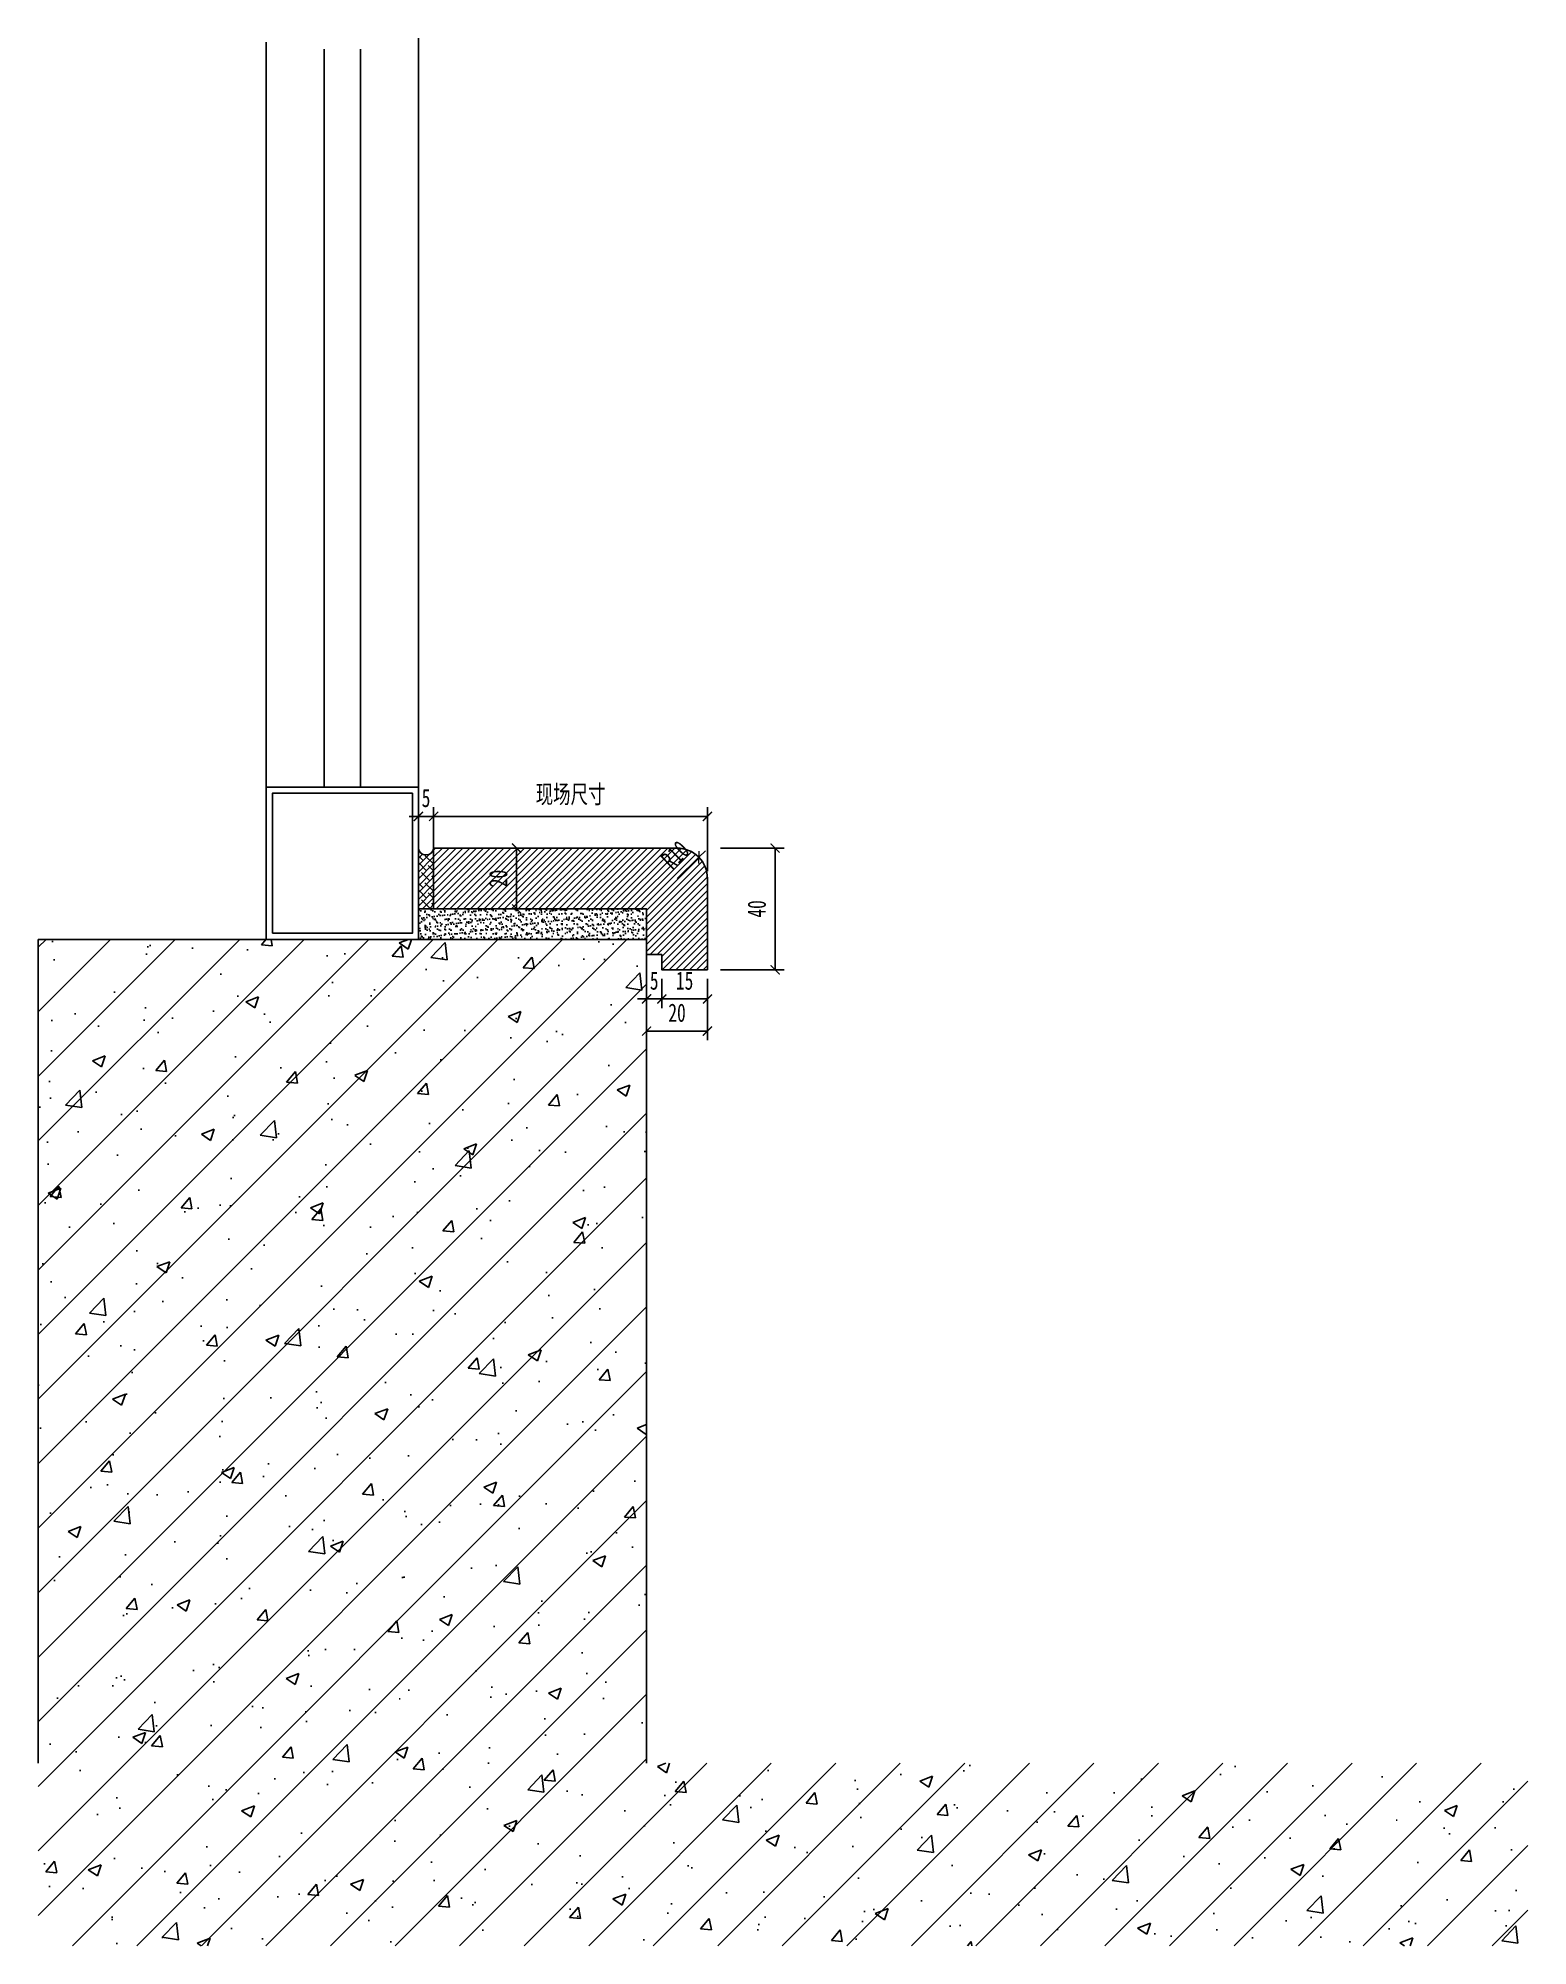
# Model space of a CAD drawing. Header units: millimetres. Extents: x 161920 to 181521, y -136232 to -127655.
# Drawn here: x 173445 to 173935, y -130468 to -129841 of the extents above; entities that cross this region are included whole.
import ezdxf

# ---------------------------------------------------------------- set-up
doc = ezdxf.new("R2010")
doc.units = ezdxf.units.MM
doc.header["$LTSCALE"] = 10
doc.header["$PDMODE"] = 3
for name, color, linetype in [('0-bh(填充)', 251, 'Continuous'), ('D-造型细线', 146, 'Continuous'), ('I-DETL-1', 1, 'Continuous'), ('I-DETL-2', 2, 'Continuous'), ('I-DETL-6', 6, 'Continuous'), ('I-DETL-8', 8, 'Continuous'), ('I-WALL-FULL', 4, 'Continuous')]:
    doc.layers.add(name, color=color, linetype=linetype)
doc.styles.add('DIM', font='SimSun.ttf', dxfattribs={"width": 0.7})
doc.dimstyles.new('3', dxfattribs={"dimscale": 3, "dimtxt": 2, "dimasz": 1, "dimexe": 1, "dimexo": 1, "dimgap": 1, "dimtad": 1, "dimdec": 0, "dimzin": 0, "dimdsep": 46, "dimtxsty": 'DIM', "dimblk": 'ARCHTICK', "dimcen": 0, "dimclrd": 5, "dimclre": 5, "dimclrt": 35, "dimadec": 0, "dimazin": 0, "dimtfac": 0.5, "dimtdec": 0, "dimtix": 1, "dimtmove": 2, "dimatfit": 2, "dimldrblk": 'A', "dimfxl": 0, "dimtolj": 1, "dimtzin": 0, "dimlwd": -1, "dimlwe": -1, "dimarcsym": 0})

msp = doc.modelspace()

# ---------------------------------------------------------------- blocks, each defined once
blk = doc.blocks.new('_ArchTick')
at = {"color": 0, "linetype": 'ByBlock', "const_width": 0.15}
blk.add_lwpolyline([(-0.5, -0.5), (0.5, 0.5)], dxfattribs=at)
blk = doc.blocks.new('*D33')
at = {"color": 5, "ltscale": 0.15}
for p, q in [((173570.34, -130114.64), (173570.34, -130093.64)), ((173575.34, -130114.64), (173575.34, -130093.64)), ((173570.34, -130096.64), (173567.34, -130096.64)), ((173570.34, -130096.64), (173575.34, -130096.64)), ((173575.34, -130096.64), (173578.34, -130096.64))]:
    blk.add_line(p, q, dxfattribs=at)
at = {"layer": 'Defpoints', "color": 0, "ltscale": 0.15}
for p in [(173575.34, -130096.64), (173570.34, -130117.66), (173575.34, -130117.66)]:
    blk.add_point(p, dxfattribs=at)
at = {"color": 5, "ltscale": 0.15, "xscale": 3, "yscale": 3, "zscale": 3}
blk.add_blockref('_ArchTick', (173570.34, -130096.64), dxfattribs=at)
at = {"color": 5, "ltscale": 0.15, "xscale": 3, "yscale": 3, "zscale": 3, "rotation": 180}
blk.add_blockref('_ArchTick', (173575.34, -130096.64), dxfattribs=at)
at = {"color": 35, "ltscale": 0.15, "insert": (173572.84, -130090.64), "char_height": 6, "attachment_point": 5, "style": 'DIM'}
blk.add_mtext('\\A1;5', dxfattribs=at)
blk = doc.blocks.new('A')
for p, q in [((-0.37, 0), (-2.13, 0)), ((-1.44, 1.15), (-1.09, 1.44)), ((-1.44, 1.15), (-0.37, 0)), ((-1.44, -1.15), (-0.37, 0)), ((-1.09, 1.44), (0, 0)), ((-1.09, -1.44), (0, 0)), ((-1.44, -1.15), (-1.09, -1.44))]:
    blk.add_line(p, q)
for points in [[(-1.44, 1.15), (-1.09, 1.44), (-0.37, 0), (0, 0)], [(-1.44, -1.15), (-1.09, -1.44), (-0.37, 0), (0, 0)]]:
    blk.add_solid(points)
blk = doc.blocks.new('*D34')
at = {"color": 5, "ltscale": 0.15}
for p, q in [((173575.34, -130114.64), (173575.34, -130093.64)), ((173665.34, -130114.64), (173665.34, -130093.64)), ((173575.34, -130096.64), (173665.34, -130096.64))]:
    blk.add_line(p, q, dxfattribs=at)
at = {"layer": 'Defpoints', "color": 0, "ltscale": 0.15}
for p in [(173665.34, -130096.64), (173575.34, -130117.66), (173665.34, -130120.93)]:
    blk.add_point(p, dxfattribs=at)
at = {"color": 5, "ltscale": 0.15, "xscale": 3, "yscale": 3, "zscale": 3, "rotation": 180}
blk.add_blockref('_ArchTick', (173575.34, -130096.64), dxfattribs=at)
at = {"color": 5, "ltscale": 0.15, "xscale": 3, "yscale": 3, "zscale": 3}
blk.add_blockref('_ArchTick', (173665.34, -130096.64), dxfattribs=at)
at = {"color": 35, "ltscale": 0.15, "insert": (173620.34, -130089.69), "char_height": 6, "attachment_point": 5, "style": 'DIM'}
blk.add_mtext('\\A1;现场尺寸', dxfattribs=at)
blk = doc.blocks.new('*D35')
at = {"color": 5, "ltscale": 0.15}
for p, q in [((173669.58, -130107.07), (173690.58, -130107.07)), ((173687.58, -130147.07), (173687.58, -130107.07)), ((173669.58, -130147.07), (173690.58, -130147.07))]:
    blk.add_line(p, q, dxfattribs=at)
at = {"layer": 'Defpoints', "color": 0, "ltscale": 0.15}
for p in [(173650.34, -130107.07), (173687.58, -130107.07), (173650.34, -130147.07)]:
    blk.add_point(p, dxfattribs=at)
at = {"color": 5, "ltscale": 0.15, "xscale": 3, "yscale": 3, "zscale": 3}
for p, rotation in [((173687.58, -130107.07), 90), ((173687.58, -130147.07), 270)]:
    blk.add_blockref('_ArchTick', p, dxfattribs=dict(at, rotation=rotation))
at = {"color": 35, "ltscale": 0.15, "insert": (173681.58, -130127.07), "char_height": 6, "attachment_point": 5, "rotation": 90, "style": 'DIM'}
blk.add_mtext('\\A1;40', dxfattribs=at)
blk = doc.blocks.new('*D36')
at = {"color": 5, "ltscale": 0.15}
for p, q in [((173655.34, -130117.07), (173662.51, -130110.1)), ((173662.51, -130110.1), (173664.66, -130108))]:
    blk.add_line(p, q, dxfattribs=at)
at = {"layer": 'Defpoints', "color": 0, "ltscale": 0.15}
for p in [(173662.51, -130110.1), (173655.34, -130117.07)]:
    blk.add_point(p, dxfattribs=at)
at = {"color": 5, "ltscale": 0.15, "xscale": 3, "yscale": 3, "zscale": 3, "rotation": 224.2328806706565}
blk.add_blockref('_ArchTick', (173662.51, -130110.1), dxfattribs=at)
at = {"color": 35, "ltscale": 0.15, "insert": (173654.74, -130109.29), "char_height": 6, "attachment_point": 5, "rotation": 44.23288, "style": 'DIM'}
blk.add_mtext('\\A1;R10', dxfattribs=at)
blk = doc.blocks.new('*D37')
at = {"color": 5, "ltscale": 0.15}
for p, q in [((173645.34, -130150.07), (173645.34, -130170.21)), ((173665.34, -130150.07), (173665.34, -130170.21)), ((173665.34, -130167.21), (173645.34, -130167.21))]:
    blk.add_line(p, q, dxfattribs=at)
at = {"layer": 'Defpoints', "color": 0, "ltscale": 0.15}
for p in [(173645.34, -130147.07), (173665.34, -130147.07), (173645.34, -130167.21)]:
    blk.add_point(p, dxfattribs=at)
at = {"color": 5, "ltscale": 0.15, "xscale": 3, "yscale": 3, "zscale": 3, "rotation": 180}
blk.add_blockref('_ArchTick', (173645.34, -130167.21), dxfattribs=at)
at = {"color": 5, "ltscale": 0.15, "xscale": 3, "yscale": 3, "zscale": 3}
blk.add_blockref('_ArchTick', (173665.34, -130167.21), dxfattribs=at)
at = {"color": 35, "ltscale": 0.15, "insert": (173655.34, -130161.21), "char_height": 6, "attachment_point": 5, "style": 'DIM'}
blk.add_mtext('\\A1;20', dxfattribs=at)
blk = doc.blocks.new('*D38')
at = {"color": 5, "ltscale": 0.15}
for p, q in [((173645.34, -130150.07), (173645.34, -130159.66)), ((173650.34, -130150.07), (173650.34, -130159.66)), ((173645.34, -130156.66), (173642.34, -130156.66)), ((173650.34, -130156.66), (173645.34, -130156.66)), ((173650.34, -130156.66), (173653.34, -130156.66))]:
    blk.add_line(p, q, dxfattribs=at)
at = {"layer": 'Defpoints', "color": 0, "ltscale": 0.15}
for p in [(173645.34, -130147.07), (173650.34, -130147.07), (173645.34, -130156.66)]:
    blk.add_point(p, dxfattribs=at)
at = {"color": 5, "ltscale": 0.15, "xscale": 3, "yscale": 3, "zscale": 3}
blk.add_blockref('_ArchTick', (173645.34, -130156.66), dxfattribs=at)
at = {"color": 5, "ltscale": 0.15, "xscale": 3, "yscale": 3, "zscale": 3, "rotation": 180}
blk.add_blockref('_ArchTick', (173650.34, -130156.66), dxfattribs=at)
at = {"color": 35, "ltscale": 0.15, "insert": (173647.84, -130150.66), "char_height": 6, "attachment_point": 5, "style": 'DIM'}
blk.add_mtext('\\A1;5', dxfattribs=at)
blk = doc.blocks.new('*D39')
at = {"color": 5, "ltscale": 0.15}
for p, q in [((173650.34, -130150.07), (173650.34, -130159.66)), ((173665.34, -130150.07), (173665.34, -130159.66)), ((173665.34, -130156.66), (173650.34, -130156.66))]:
    blk.add_line(p, q, dxfattribs=at)
at = {"layer": 'Defpoints', "color": 0, "ltscale": 0.15}
for p in [(173650.34, -130147.07), (173665.34, -130147.07), (173650.34, -130156.66)]:
    blk.add_point(p, dxfattribs=at)
at = {"color": 5, "ltscale": 0.15, "xscale": 3, "yscale": 3, "zscale": 3, "rotation": 180}
blk.add_blockref('_ArchTick', (173650.34, -130156.66), dxfattribs=at)
at = {"color": 5, "ltscale": 0.15, "xscale": 3, "yscale": 3, "zscale": 3}
blk.add_blockref('_ArchTick', (173665.34, -130156.66), dxfattribs=at)
at = {"color": 35, "ltscale": 0.15, "insert": (173657.84, -130150.66), "char_height": 6, "attachment_point": 5, "style": 'DIM'}
blk.add_mtext('\\A1;15', dxfattribs=at)
blk = doc.blocks.new('*D62')
at = {"color": 5, "ltscale": 0.15}
for p, q in [((173602.55, -130107.07), (173605.6, -130107.07)), ((173602.6, -130127.07), (173602.6, -130107.07)), ((173602.55, -130127.07), (173605.6, -130127.07))]:
    blk.add_line(p, q, dxfattribs=at)
at = {"layer": 'Defpoints', "color": 0, "ltscale": 0.15}
for p in [(173599.55, -130107.07), (173602.6, -130107.07), (173599.55, -130127.07)]:
    blk.add_point(p, dxfattribs=at)
at = {"color": 5, "ltscale": 0.15, "xscale": 3, "yscale": 3, "zscale": 3}
for p, rotation in [((173602.6, -130107.07), 90), ((173602.6, -130127.07), 270)]:
    blk.add_blockref('_ArchTick', p, dxfattribs=dict(at, rotation=rotation))
at = {"color": 35, "ltscale": 0.15, "insert": (173596.6, -130117.07), "char_height": 6, "attachment_point": 5, "rotation": 90, "style": 'DIM'}
blk.add_mtext('\\A1;20', dxfattribs=at)

# ---------------------------------------------------------------- dimensions: what is measured, and where the dimension line sits
at = {"color": 1, "ltscale": 0.15}
for base, p1, p2, picture, middle in [((173575.34, -130096.64), (173570.34, -130117.66), (173575.34, -130117.66), '*D33', (173572.84, -130090.64)), ((173645.34, -130156.66), (173650.34, -130147.07), (173645.34, -130147.07), '*D38', (173647.84, -130150.66)), ((173645.34, -130167.21), (173665.34, -130147.07), (173645.34, -130147.07), '*D37', (173655.34, -130161.21)), ((173650.34, -130156.66), (173665.34, -130147.07), (173650.34, -130147.07), '*D39', (173657.84, -130150.66))]:
    dim = msp.add_linear_dim(base=base, p1=p1, p2=p2, dimstyle='3', dxfattribs=at)
    dim.commit()
    dim.dimension.update_dxf_attribs({"geometry": picture, "text_midpoint": middle})
dim = msp.add_linear_dim(base=(173665.34, -130096.64), p1=(173575.34, -130117.66), p2=(173665.34, -130120.93), text='现场尺寸', dimstyle='3', dxfattribs=at)
dim.commit()
dim.dimension.update_dxf_attribs({"geometry": '*D34', "text_midpoint": (173620.34, -130089.69)})
dim = msp.add_radius_dim(center=(173655.34, -130117.07), mpoint=(173662.51, -130110.1), dimstyle='3', dxfattribs=at)
dim.commit()
dim.dimension.update_dxf_attribs({"geometry": '*D36', "text_midpoint": (173654.74, -130109.29)})
for base, p1, p2, picture, middle in [((173602.6, -130107.07), (173599.55, -130127.07), (173599.55, -130107.07), '*D62', (173596.6, -130117.07)), ((173687.58, -130107.07), (173650.34, -130147.07), (173650.34, -130107.07), '*D35', (173681.58, -130127.07))]:
    dim = msp.add_linear_dim(base=base, p1=p1, p2=p2, angle=90, dimstyle='3', dxfattribs=at)
    dim.commit()
    dim.dimension.update_dxf_attribs({"geometry": picture, "text_midpoint": middle})

# ---------------------------------------------------------------- hatches: boundary and pattern name
at = {"layer": '0-bh(填充)', "ltscale": 10}
h = msp.add_hatch(dxfattribs=at)
h.set_pattern_fill('ANSI31', color=250)
h.set_pattern_definition([(45, (0, 0), (-1.122532015, 1.122532015), [])])
edge = h.paths.add_edge_path()
edge.add_line((173575.34, -130127.07), (173645.34, -130127.07))
edge.add_line((173645.34, -130127.07), (173645.34, -130142.07))
edge.add_line((173645.34, -130142.07), (173650.34, -130142.07))
edge.add_line((173650.34, -130142.07), (173650.34, -130147.07))
edge.add_line((173650.34, -130147.07), (173665.34, -130147.07))
edge.add_line((173665.34, -130147.07), (173665.34, -130117.07))
edge.add_arc((173655.34, -130117.07), 10, 0, 90)
edge.add_line((173655.34, -130107.07), (173575.34, -130107.07))
edge.add_line((173575.34, -130107.07), (173575.34, -130127.07))
h = msp.add_hatch(dxfattribs=at)
h.set_pattern_fill('AR-SAND,_O', color=250)
h.set_pattern_definition([(37.5, (0, 0), (-0.080001565, 2.447066187), [0, -1.9304, 0, -2.159, 0, -2.06375]), (7.5, (0, 0), (2.247616416, 3.584125503), [0, -1.0414, 0, -1.7399, 0, -0.66675]), (327.5, (-1.562, 0), (3.954961851, 0.007185923), [0, -0.635, 0, -2.286, 0, -2.9845]), (317.5, (-1.562, 0), (3.81778226, 1.114646616), [0, -0.3175, 0, -1.4986, 0, -1.7145])])
h.paths.add_polyline_path([(173575.34, -130127.07), (173570.34, -130127.07), (173570.34, -130137.07), (173645.34, -130137.07), (173645.34, -130127.07)])
at = {"layer": '0-bh(填充)'}
h = msp.add_hatch(dxfattribs=at)
h.set_pattern_fill('AN钢筋混凝土SC10', color=249, scale=6, style=0, pattern_type=2)
h.set_pattern_definition([(45, (171199.576, -137306.908), (-10.606602, 10.606602), []), (50, (171199.576, -137306.908), (43.03561, -3.76513), [4.5, -49.5]), (355, (171199.576, -137306.91), (-8.32508, 45.13153), [3.6, -39.6]), (100.4514, (171203.16, -137307.22), (34.71056, 41.36637), [3.8244, -42.06853]), (46.1842, (171199.576, -137294.91), (64.03446, -9.93114), [6.75, -74.25]), (96.6356, (171204.91, -137295.736), (56.07976, 58.44707), [5.7366, -63.1028]), (351.1842, (171199.576, -137294.91), (56.0797, 58.4471), [5.4, -59.4]), (21, (171205.576, -137297.908), (35.81442, -24.15713), [4.5, -49.5]), (326, (171205.576, -137297.91), (14.59892, 43.509), [3.6, -39.6]), (71.4514, (171208.56, -137299.92), (50.41336, 19.35183), [3.8244, -42.06853]), (37.5, (171199.576, -137306.908), (0.72959, 19.97363), [0, -39.12, 0, -40.2, 0, -39.75]), (7.5, (171199.576, -137306.908), (15.78417, 23.6647), [0, -22.92, 0, -38.22, 0, -15.15]), (327.5, (171186.196, -137306.908), (32.029346, -1.353292), [0, -15, 0, -46.8, 0, -62.1]), (317.5, (171180.196, -137306.908), (34.99117, 6.0063), [0, -19.5, 0, -31.08, 0, -44.1])])
h.paths.add_polyline_path([(173445.34, -130407.84), (173445.34, -130467.84), (173935.01, -130467.84), (173935.01, -130407.84), (173645.34, -130407.84), (173645.34, -130137.07), (173445.34, -130137.07)])
at = {"layer": 'I-DETL-8'}
h = msp.add_hatch(dxfattribs=at)
h.set_pattern_fill('ANSI38', color=250, scale=0.5, style=0)
h.set_pattern_definition([(45, (132892.4524, -113833.3111), (-1.122532015, 1.122532015), []), (135, (132892.4524, -113833.3111), (-3.367596045, 1.122532015), [3.96875, -2.38125])])
h.paths.add_polyline_path([(173575.34, -130107.07, -0.906911), (173570.34, -130107.07), (173570.34, -130127.07), (173575.34, -130127.07)])

# ---------------------------------------------------------------- linework, layer by layer
at = {"layer": '0-bh(填充)', "color": 250}
for p, q in [((173520.34, -130087.07), (173520.34, -129842.27)), ((173570.34, -130087.07), (173570.34, -129840.9))]:
    msp.add_line(p, q, dxfattribs=at)
at = {"layer": '0-bh(填充)', "color": 250, "ltscale": 10}
msp.add_line((173575.34, -130127.07), (173570.34, -130127.07), dxfattribs=at)
msp.add_arc((173572.84, -130106.83), 2.51, 185.58953, 354.41047, dxfattribs=at)
at = {"layer": 'D-造型细线', "color": 44, "ltscale": 0.15}
for p, q in [((173539.34, -130087.07), (173539.34, -129844.49)), ((173551.34, -130087.07), (173551.34, -129844.49))]:
    msp.add_line(p, q, dxfattribs=at)
msp.add_lwpolyline([(173520.34, -130137.07), (173570.34, -130137.07), (173570.34, -130087.07), (173520.34, -130087.07), (173520.34, -130137.07)], dxfattribs=at)
msp.add_lwpolyline([(173522.34, -130135.07), (173568.34, -130135.07), (173568.34, -130089.07), (173522.34, -130089.07)], close=True, dxfattribs=at)
at = {"layer": 'I-DETL-1'}
msp.add_line((173644.34, -130137.07), (173645.34, -130137.07), dxfattribs=at)
at = {"layer": 'I-DETL-2'}
msp.add_line((173645.34, -130137.07), (173645.34, -130129.07), dxfattribs=at)
at = {"layer": 'I-DETL-6'}
for p, q in [((173645.34, -130137.07), (173445.34, -130137.07)), ((173445.34, -130407.84), (173445.34, -130137.07)), ((173645.34, -130407.84), (173645.34, -130137.07))]:
    msp.add_line(p, q, dxfattribs=at)
at = {"layer": 'I-WALL-FULL'}
msp.add_lwpolyline([(173575.34, -130127.07), (173645.34, -130127.07), (173645.34, -130142.07), (173650.34, -130142.07), (173650.34, -130147.07), (173665.34, -130147.07), (173665.34, -130147.07), (173665.34, -130147.07), (173665.34, -130147.07), (173665.34, -130117.07, 0.414214), (173655.34, -130107.07), (173575.34, -130107.07), (173575.34, -130127.07)], format="xyb", dxfattribs=at)

msp.set_redraw_order([(e.dxf.handle, doc.entitydb.next_handle()) for e in msp.query("TEXT MTEXT ATTDEF DIMENSION ARC_DIMENSION")])  # texts and dimensions are drawn at this point

doc.saveas('drawing.dxf')
